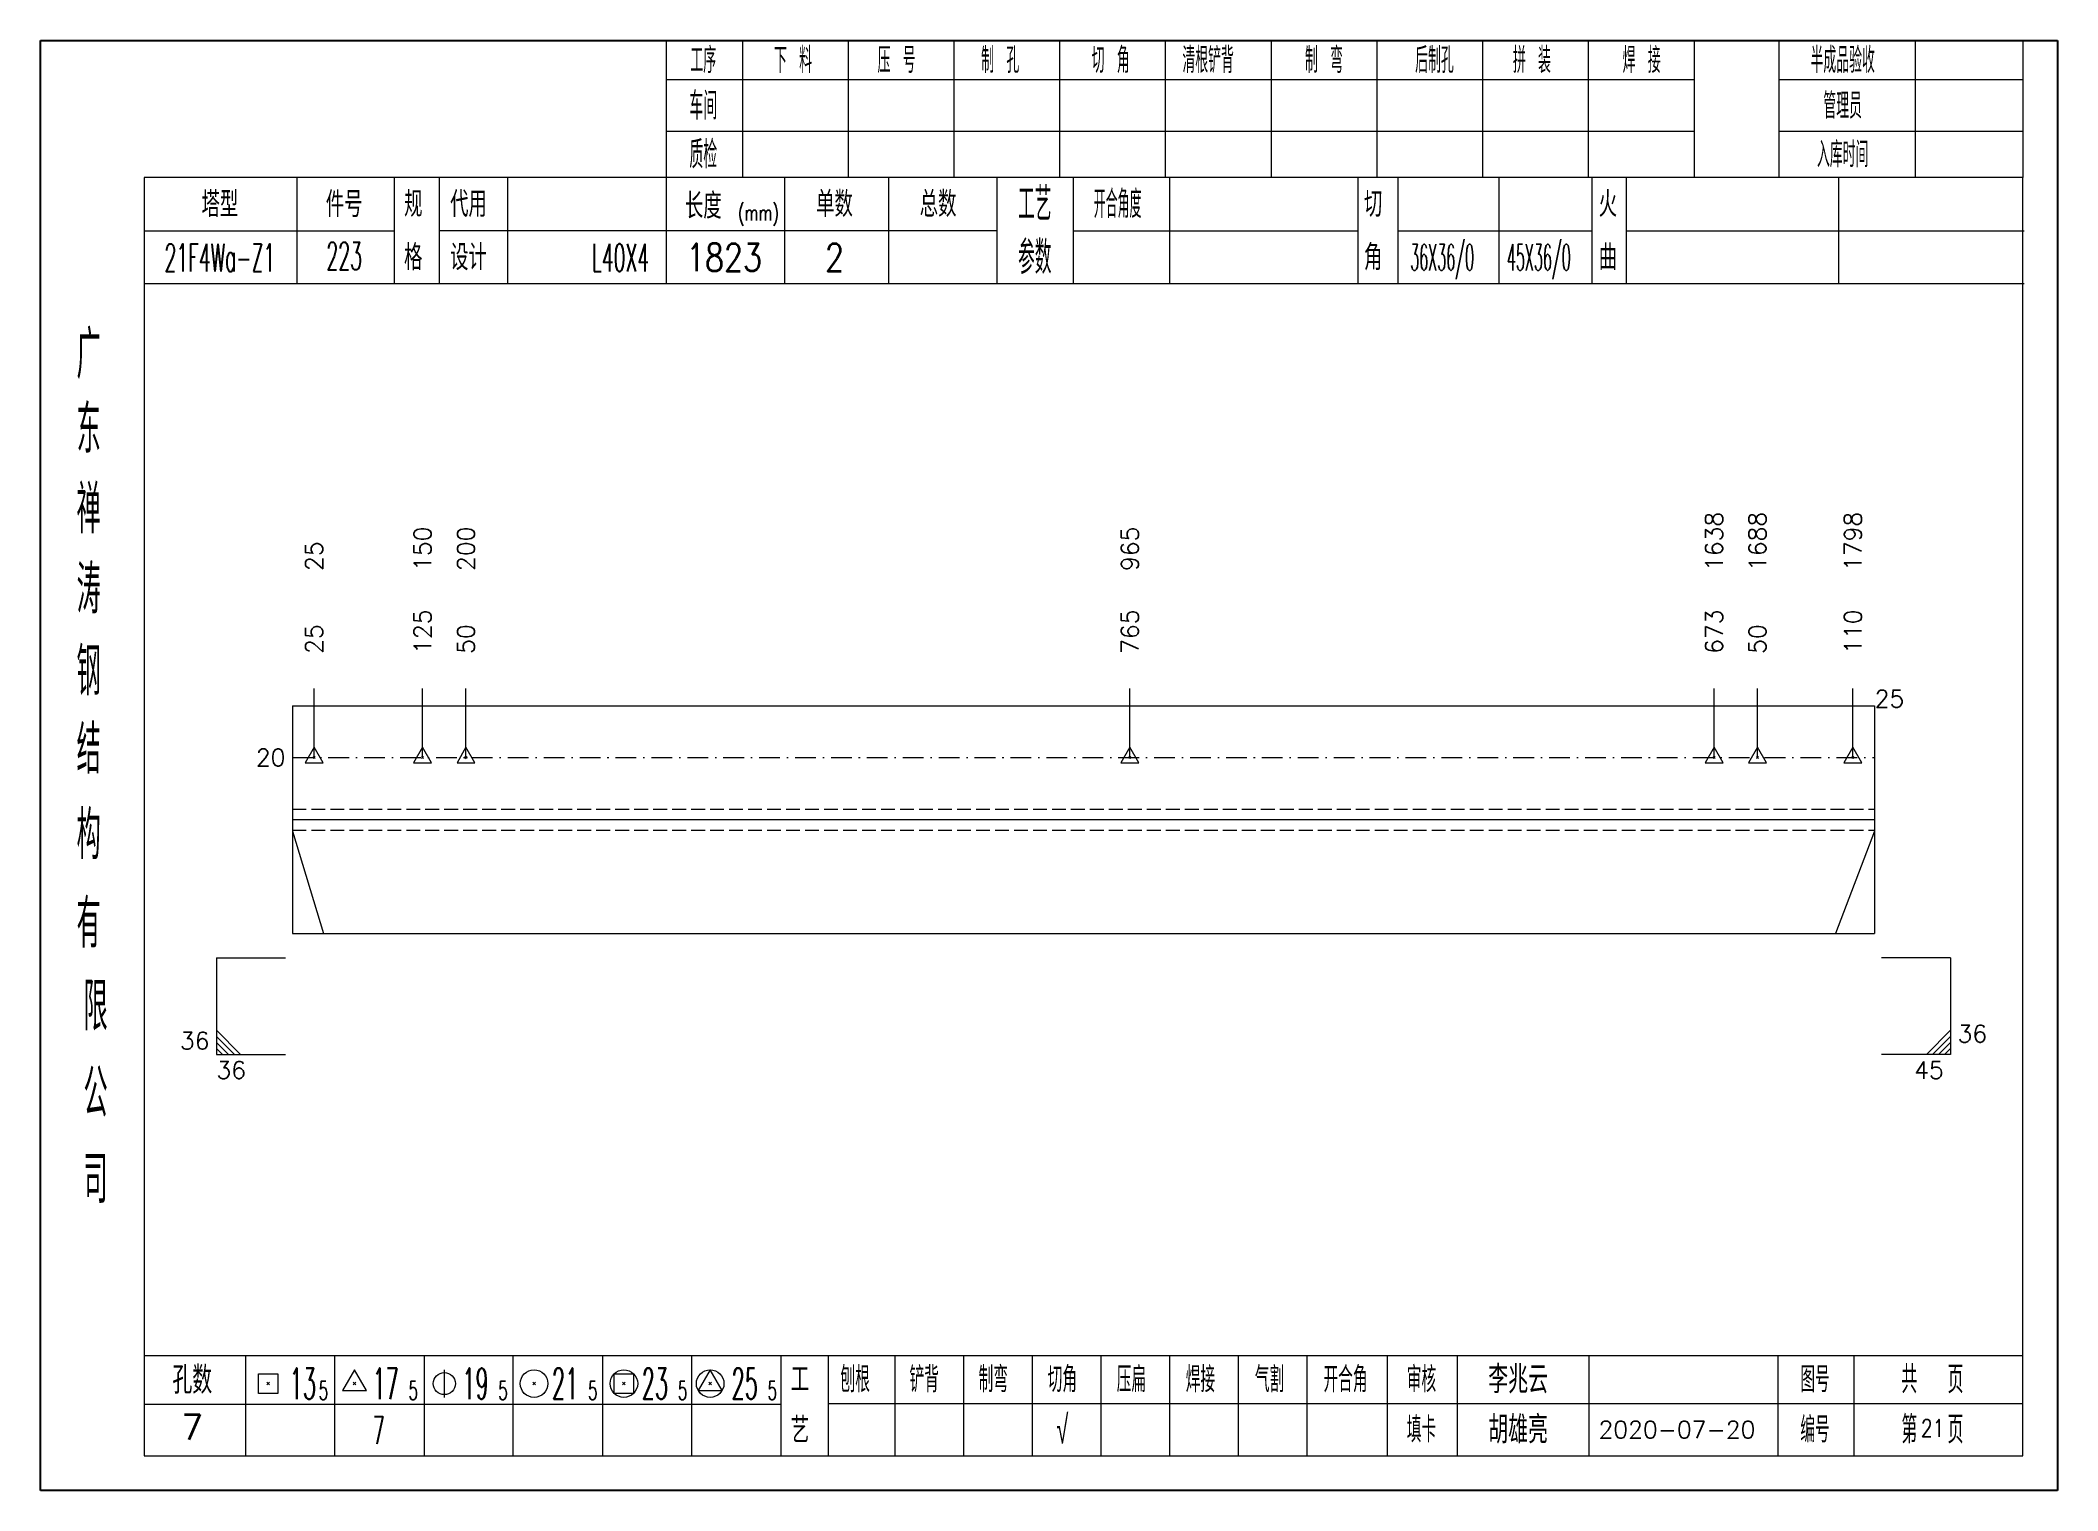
# Model space of a CAD drawing. Extents: x 1310 to 15542, y -76 to 8381.
# Drawn here: x 7759 to 8051.2, y 5083.7 to 5293.7 of the extents above; entities that cross this region are included whole.
import ezdxf
from ezdxf.enums import TextEntityAlignment as Align

# ---------------------------------------------------------------- set-up
doc = ezdxf.new("R2010")
doc.units = 0
doc.header["$MEASUREMENT"] = 0
doc.linetypes.add('一点画线', pattern=[5.2, 3, -1, 0.2, -1])
doc.linetypes.add('虚线', pattern=[2.75, 2, -0.75])
doc.layers.get('0').update_dxf_attribs({"linetype": 'CONTINUOUS', "lineweight": 25})
for name, color, linetype, lineweight in [('1', 7, 'CONTINUOUS', 25), ('4', 7, 'CONTINUOUS', 25), ('5', 7, 'CONTINUOUS', 25)]:
    doc.layers.add(name, color=color, linetype=linetype, lineweight=lineweight)
doc.styles.get("Standard").update_dxf_attribs({"font": 'simplex.shx', "width": 0.7, "height": 3, "bigfont": 'gbhzfs.shx'})

msp = doc.modelspace()

# ---------------------------------------------------------------- texts
at = {"color": 7, "linetype": 'Continuous', "lineweight": 13}
for s, p in [('1638', (8001.399, 5216.854)), ('1688', (8007.684, 5216.854)), ('1798', (8021.509, 5216.854)), ('25', (7798.664, 5216.854)), ('150', (7814.375, 5216.854)), ('200', (7820.659, 5216.854)), ('965', (7916.811, 5216.854))]:
    msp.add_text(s, height=2.5, rotation=90, dxfattribs=at).set_placement(p, align=Align.MIDDLE_LEFT)
at = {"color": 8, "linetype": 'Continuous', "lineweight": 9}
for s, p in [('25', (7798.664, 5204.854)), ('125', (7814.375, 5204.854)), ('50', (7820.659, 5204.854)), ('765', (7916.811, 5204.854)), ('673', (8001.399, 5204.854)), ('50', (8007.684, 5204.854)), ('110', (8021.509, 5204.854))]:
    msp.add_text(s, height=2.5, rotation=90, dxfattribs=at).set_placement(p, align=Align.MIDDLE_LEFT)
at = {"color": 7, "linetype": 'Continuous', "lineweight": 13}
msp.add_text('25', height=2.5, dxfattribs=at).set_placement((8024.652, 5198.354), align=Align.MIDDLE_LEFT)
msp.add_text('20', height=2.5, dxfattribs=at).set_placement((7794.522, 5189.854), align=Align.MIDDLE_RIGHT)
msp.add_text('36', height=2.5, dxfattribs=at).set_placement((8036.652, 5147.854), align=Align.BOTTOM_LEFT)
msp.add_text('36', height=2.5, dxfattribs=at).set_placement((7783.522, 5146.854), align=Align.BOTTOM_RIGHT)
msp.add_text('36', height=2.5, dxfattribs=at).set_placement((7784.522, 5145.854), align=Align.TOP_LEFT)
msp.add_text('45', height=2.5, dxfattribs=at).set_placement((8034.652, 5145.854), align=Align.TOP_RIGHT)
at = {"layer": '4', "color": 1, "linetype": 'Continuous', "lineweight": 25}
for s, height, width, p in [('工序', 3.7, 0.7, (7855.022, 5290.811)), ('下 料', 3.7, 0.7, (7868.022, 5290.811)), ('压 号', 3.7, 0.7, (7883.022, 5290.811)), ('制 孔', 3.7, 0.7, (7898.022, 5290.811)), ('切 角', 3.7, 0.7, (7914.022, 5290.811)), ('清根铲背 ', 3.7, 0.7, (7929.022, 5290.811)), (' 制 弯', 3.7, 0.7, (7944.022, 5290.811)), (' 后制孔', 3.7, 0.7, (7960.022, 5290.811)), ('拼 装', 3.7, 0.7, (7975.022, 5290.811)), (' 焊 接', 3.7, 0.7, (7990.022, 5290.811)), ('半成品验收', 3.7, 0.7, (8020.022, 5290.811)), ('车间', 4, 0.7, (7855.022, 5284.211)), ('管理员', 3.7, 0.7, (8020.022, 5284.211)), ('质检', 4, 0.7, (7855.022, 5277.151)), ('入库时间', 3.7, 0.7, (8020.022, 5277.151)), ('(mm)', 2.24, 0.7, (7863.022, 5268.711)), ('工艺', 4.8, 0.7, (7903.022, 5269.971)), ('开合角度', 4, 0.6, (7915.022, 5269.971)), ('21F4Wa-Z1', 4, 0.5, (7785.022, 5262.231)), ('223', 4, 0.5, (7803.022, 5262.481)), ('L40X4', 4, 0.5, (7843.022, 5262.211)), ('1823', 4, 0.8, (7858.022, 5262.261)), ('2', 4, 0.8, (7874.022, 5262.261)), ('参数', 4.8, 0.7, (7903.022, 5262.261)), ('36X36/0', 3.8, 0.4, (7962.022, 5262.261)), ('45X36/0', 3.8, 0.4, (7976.022, 5262.261)), ('广', 6.96, 0.7, (7766.022, 5248.181)), ('东', 6.96, 0.7, (7766.022, 5237.391)), ('禅', 6.96, 0.7, (7766.022, 5225.801)), ('涛', 6.96, 0.7, (7766.022, 5214.201)), ('钢', 6.96, 0.7, (7766.022, 5202.311)), ('结', 6.96, 0.7, (7766.022, 5191.001)), ('构', 6.96, 0.7, (7766.022, 5178.621)), ('有', 6.96, 0.7, (7766.022, 5165.811)), ('限', 6.96, 0.7, (7767.022, 5153.811)), ('公', 6.96, 0.7, (7767.022, 5141.271)), ('司', 6.96, 0.7, (7767.022, 5128.791)), ('13', 4.47, 0.5, (7797.022, 5099.211)), ('17', 4.47, 0.5, (7809.022, 5099.211)), ('19', 4.47, 0.5, (7822.022, 5099.211)), ('21', 4.47, 0.5, (7835.022, 5099.211)), ('23', 4.47, 0.5, (7848.022, 5099.211)), ('25', 4.47, 0.5, (7861.022, 5099.211)), ('刨根', 3.7, 0.8, (7877.022, 5099.811)), ('铲背', 3.7, 0.8, (7887.022, 5099.811)), ('制弯', 3.7, 0.8, (7897.022, 5099.811)), ('切角', 3.7, 0.8, (7907.022, 5099.811)), ('压扁', 3.7, 0.8, (7917.022, 5099.811)), ('焊接', 3.7, 0.8, (7927.022, 5099.811)), ('气割', 3.7, 0.8, (7937.022, 5099.811)), ('开合角', 3.7, 0.8, (7948.022, 5099.811)), ('审核', 3.7, 0.8, (7959.022, 5099.811)), ('图号', 3.7, 0.8, (8016.022, 5099.811)), ('共  页', 4, 0.8, (8033.022, 5099.811)), ('5', 2.68, 0.6, (7800.022, 5098.211)), ('5', 2.68, 0.6, (7813.022, 5098.211)), ('5', 2.68, 0.6, (7826.022, 5098.211)), ('5', 2.68, 0.6, (7839.022, 5098.211)), ('5', 2.68, 0.6, (7852.022, 5098.211)), ('5', 2.68, 0.6, (7865.022, 5098.211)), ('√', 4, 0.6, (7907.022, 5092.541)), ('填卡', 3.7, 0.8, (7959.022, 5092.541)), ('编号', 3.7, 0.8, (8016.022, 5092.541)), ('第  页', 4, 0.8, (8033.022, 5092.541)), ('7', 4, 0.5, (7808.022, 5092.461))]:
    msp.add_text(s, height=height, dxfattribs=dict(at, width=width)).set_placement(p, align=Align.MIDDLE_CENTER)
for s, height, p in [('塔型', 3.7, (7785.022, 5269.941)), ('件号', 3.7, (7803.022, 5269.941)), ('规', 3.7, (7813.022, 5269.971)), ('代用', 3.7, (7821.022, 5269.971)), ('长度', 3.7, (7855.022, 5269.711)), ('单数', 3.7, (7874.022, 5269.971)), ('总数', 3.7, (7889.022, 5269.971)), ('切', 3.7, (7952.022, 5269.971)), ('火', 3.7, (7986.022, 5269.971)), ('格', 3.7, (7813.022, 5262.261)), ('设计', 3.7, (7821.022, 5262.261)), ('角', 3.7, (7952.022, 5262.261)), ('曲', 3.7, (7986.022, 5262.261)), ('孔数', 4, (7781.022, 5099.731)), ('工', 3.7, (7869.022, 5099.811)), ('李兆云', 4, (7973.022, 5099.811)), ('7', 3.7, (7781.022, 5092.901)), ('胡雄亮', 4, (7973.022, 5092.541)), ('艺', 3.7, (7869.022, 5092.461)), ('2020-07-20', 2.5, (7996.022, 5092.541))]:
    msp.add_text(s, height=height, dxfattribs=at).set_placement(p, align=Align.MIDDLE_CENTER)
at = {"layer": '4', "color": 6, "linetype": 'Continuous', "lineweight": 25, "width": 0.8}
msp.add_text('21', height=2.5, dxfattribs=at).set_placement((8033.047, 5092.769), align=Align.MIDDLE_CENTER)

# ---------------------------------------------------------------- blocks, each defined once
blk = doc.blocks.new('孔17.5')
at = {"layer": '5', "color": 7, "linetype": 'Continuous', "lineweight": 13}
for p, q in [((0, 1), (-0.866, -0.5)), ((-0.1, -0.1), (0.1, 0.1)), ((0.1, -0.1), (-0.1, 0.1)), ((0.866, -0.5), (0, 1)), ((-0.866, -0.5), (0.866, -0.5))]:
    blk.add_line(p, q, dxfattribs=at)
blk = doc.blocks.new('CTJGK')
at = {"color": 6, "linetype": 'Continuous'}
for p, q in [((0, 209.97), (292.13, 209.97)), ((0, 0), (0, 209.97)), ((292.13, 209.97), (292.13, 0)), ((292.13, 0), (0, 0))]:
    blk.add_line(p, q, dxfattribs=at)

# ---------------------------------------------------------------- linework, layer by layer
at = {"color": 7, "linetype": 'Continuous', "lineweight": 18}
for p, q in [((7795.522, 5197.354), (7795.522, 5164.354)), ((7795.522, 5197.354), (8024.652, 5197.354)), ((8024.652, 5197.354), (8024.652, 5164.354)), ((7795.522, 5180.854), (8024.652, 5180.854))]:
    msp.add_line(p, q, dxfattribs=at)
at = {"color": 7, "linetype": 'Continuous', "lineweight": 13}
for p, q in [((7798.664, 5189.854), (7798.664, 5199.854)), ((7814.375, 5189.854), (7814.375, 5199.854)), ((7820.659, 5189.854), (7820.659, 5199.854)), ((7916.811, 5189.854), (7916.811, 5199.854)), ((8001.399, 5189.854), (8001.399, 5199.854)), ((8007.684, 5189.854), (8007.684, 5199.854)), ((8021.509, 5189.854), (8021.509, 5199.854)), ((7795.522, 5179.204), (7800.046, 5164.354)), ((8024.652, 5179.204), (8018.996, 5164.354)), ((7784.522, 5160.854), (7794.522, 5160.854)), ((7784.522, 5160.854), (7784.522, 5146.854)), ((8035.652, 5160.854), (8025.652, 5160.854)), ((8035.652, 5160.854), (8035.652, 5146.854)), ((7788.022, 5146.854), (7784.522, 5150.354)), ((8032.152, 5146.854), (8035.652, 5150.354)), ((7787.147, 5146.854), (7784.522, 5149.479)), ((7786.272, 5146.854), (7784.522, 5148.604)), ((7785.397, 5146.854), (7784.522, 5147.729)), ((8033.027, 5146.854), (8035.652, 5149.479)), ((8033.902, 5146.854), (8035.652, 5148.604)), ((8034.777, 5146.854), (8035.652, 5147.729)), ((7784.522, 5146.854), (7794.522, 5146.854)), ((8035.652, 5146.854), (8025.652, 5146.854))]:
    msp.add_line(p, q, dxfattribs=at)
at = {"color": 3, "linetype": '一点画线', "lineweight": 13}
msp.add_line((7795.522, 5189.854), (8024.652, 5189.854), dxfattribs=at)
at = {"color": 1, "linetype": '虚线', "lineweight": 18}
for p, q in [((7795.522, 5182.354), (8024.652, 5182.354)), ((7795.522, 5179.354), (8024.652, 5179.354))]:
    msp.add_line(p, q, dxfattribs=at)
at = {"layer": '1', "color": 7, "linetype": 'Continuous', "lineweight": 18}
msp.add_line((7795.522, 5164.354), (8024.652, 5164.354), dxfattribs=at)
at = {"layer": '4', "color": 1, "linetype": 'Continuous', "lineweight": 18}
for p, q in [((7759.022, 5293.681), (7759.022, 5083.711)), ((8051.152, 5293.681), (7759.022, 5293.681)), ((7849.652, 5293.681), (7849.652, 5273.841)), ((7860.682, 5293.681), (7860.682, 5273.821)), ((7875.992, 5293.681), (7875.992, 5273.821)), ((7891.312, 5293.681), (7891.312, 5273.821)), ((7906.622, 5293.681), (7906.622, 5273.821)), ((7921.932, 5293.681), (7921.932, 5273.821)), ((7937.242, 5293.681), (7937.242, 5273.821)), ((7952.562, 5293.681), (7952.562, 5273.821)), ((7967.872, 5293.681), (7967.872, 5273.821)), ((7983.182, 5293.681), (7983.182, 5273.821)), ((7998.492, 5293.681), (7998.492, 5273.841)), ((7998.492, 5293.681), (7998.492, 5273.821)), ((8010.772, 5293.681), (8010.772, 5273.821)), ((8030.522, 5293.681), (8030.522, 5273.821)), ((8046.102, 5293.681), (8046.102, 5273.821)), ((8051.152, 5263.881), (8051.152, 5293.681)), ((7998.492, 5287.951), (7849.652, 5287.951)), ((8046.102, 5287.951), (8010.772, 5287.951)), ((7998.492, 5280.471), (7849.652, 5280.471)), ((8046.102, 5280.471), (8010.772, 5280.471)), ((7774.032, 5273.821), (7774.032, 5088.761)), ((8046.102, 5273.821), (7774.032, 5273.821)), ((7796.152, 5273.831), (7796.152, 5258.411)), ((7810.302, 5258.411), (7810.302, 5273.821)), ((7816.802, 5258.411), (7816.802, 5273.821)), ((7826.672, 5273.821), (7826.672, 5258.411)), ((7849.652, 5273.841), (7849.652, 5258.411)), ((7866.772, 5273.821), (7866.772, 5258.411)), ((7881.822, 5273.821), (7881.822, 5258.411)), ((7897.522, 5273.821), (7897.522, 5258.411)), ((7908.582, 5273.821), (7908.582, 5258.411)), ((7922.532, 5273.821), (7922.532, 5258.411)), ((7949.832, 5273.821), (7949.832, 5258.411)), ((7955.592, 5273.821), (7955.592, 5258.411)), ((7970.212, 5273.821), (7970.212, 5258.411)), ((7983.672, 5273.821), (7983.672, 5258.411)), ((7988.662, 5273.821), (7988.662, 5258.411)), ((8019.402, 5273.821), (8019.402, 5258.411)), ((8046.102, 5088.761), (8046.102, 5273.821)), ((7810.302, 5266.061), (7774.032, 5266.061)), ((7897.522, 5266.111), (7816.802, 5266.111)), ((7908.582, 5266.111), (7949.832, 5266.111)), ((7955.592, 5266.111), (7983.672, 5266.111)), ((7988.662, 5266.111), (8046.282, 5266.111)), ((8051.152, 5083.711), (8051.152, 5263.881)), ((8046.282, 5258.411), (7774.032, 5258.411)), ((7774.032, 5103.291), (8046.102, 5103.291)), ((7788.722, 5103.291), (7788.722, 5088.761)), ((7801.652, 5088.761), (7801.652, 5103.291)), ((7814.582, 5103.291), (7814.582, 5088.761)), ((7827.502, 5088.761), (7827.502, 5103.291)), ((7840.432, 5103.291), (7840.432, 5088.761)), ((7853.362, 5088.761), (7853.362, 5103.291)), ((7866.282, 5088.761), (7866.282, 5103.291)), ((7873.152, 5088.761), (7873.152, 5103.291)), ((7882.812, 5088.761), (7882.812, 5103.291)), ((7892.752, 5088.761), (7892.752, 5103.291)), ((7902.692, 5088.761), (7902.692, 5103.291)), ((7912.642, 5088.761), (7912.642, 5103.291)), ((7922.582, 5088.761), (7922.582, 5103.291)), ((7932.522, 5088.761), (7932.522, 5103.291)), ((7942.472, 5088.761), (7942.472, 5103.291)), ((7954.112, 5088.761), (7954.112, 5103.291)), ((7964.262, 5088.761), (7964.262, 5103.291)), ((7983.322, 5088.761), (7983.322, 5103.291)), ((8010.702, 5088.761), (8010.702, 5103.291)), ((8021.662, 5088.761), (8021.662, 5103.291)), ((7866.282, 5096.161), (7774.032, 5096.161)), ((7873.112, 5096.321), (8046.102, 5096.321)), ((7774.032, 5088.761), (8046.102, 5088.761)), ((7759.022, 5083.711), (8051.152, 5083.711))]:
    msp.add_line(p, q, dxfattribs=at)
at = {"layer": '4', "color": 7, "linetype": 'Continuous', "lineweight": 13}
for p, q in [((7790.608, 5097.797), (7790.608, 5100.625)), ((7790.608, 5100.625), (7793.436, 5100.625)), ((7793.436, 5100.625), (7793.436, 5097.797)), ((7804.522, 5101.211), (7802.79, 5098.211)), ((7806.254, 5098.211), (7804.522, 5101.211)), ((7817.522, 5101.211), (7817.522, 5097.211)), ((7842.108, 5097.797), (7842.108, 5100.625)), ((7842.108, 5100.625), (7844.936, 5100.625)), ((7844.936, 5100.625), (7844.936, 5097.797)), ((7856.022, 5101.211), (7854.29, 5098.211)), ((7857.754, 5098.211), (7856.022, 5101.211)), ((7793.436, 5097.797), (7790.608, 5097.797)), ((7791.822, 5099.011), (7792.222, 5099.411)), ((7792.222, 5099.011), (7791.822, 5099.411)), ((7802.79, 5098.211), (7806.254, 5098.211)), ((7804.322, 5099.011), (7804.722, 5099.411)), ((7804.722, 5099.011), (7804.322, 5099.411)), ((7830.322, 5099.011), (7830.722, 5099.411)), ((7830.722, 5099.011), (7830.322, 5099.411)), ((7844.936, 5097.797), (7842.108, 5097.797)), ((7843.322, 5099.011), (7843.722, 5099.411)), ((7843.722, 5099.011), (7843.322, 5099.411)), ((7854.29, 5098.211), (7857.754, 5098.211)), ((7855.822, 5099.011), (7856.222, 5099.411)), ((7856.222, 5099.011), (7855.822, 5099.411))]:
    msp.add_line(p, q, dxfattribs=at)
for centre, radius in [((7817.522, 5099.211), 1.6), ((7830.522, 5099.211), 2), ((7843.522, 5099.211), 2), ((7856.022, 5099.211), 2)]:
    msp.add_circle(centre, radius, dxfattribs=at)

# ---------------------------------------------------------------- block references
at = {"color": 0, "linetype": 'Continuous'}
msp.add_blockref('CTJGK', (7759.022, 5083.711), dxfattribs=at)
at = {"color": 8, "linetype": 'Continuous', "lineweight": 9, "xscale": 1.5, "yscale": 1.5, "zscale": 1.5}
for p in [(7798.664, 5189.854), (7814.375, 5189.854), (7820.659, 5189.854), (7916.811, 5189.854), (8001.399, 5189.854), (8007.684, 5189.854), (8021.509, 5189.854)]:
    msp.add_blockref('孔17.5', p, dxfattribs=at)

msp.set_redraw_order([(e.dxf.handle, doc.entitydb.next_handle()) for e in msp.query("TEXT MTEXT ATTDEF DIMENSION ARC_DIMENSION")])  # texts and dimensions are drawn at this point

doc.saveas('drawing.dxf')
